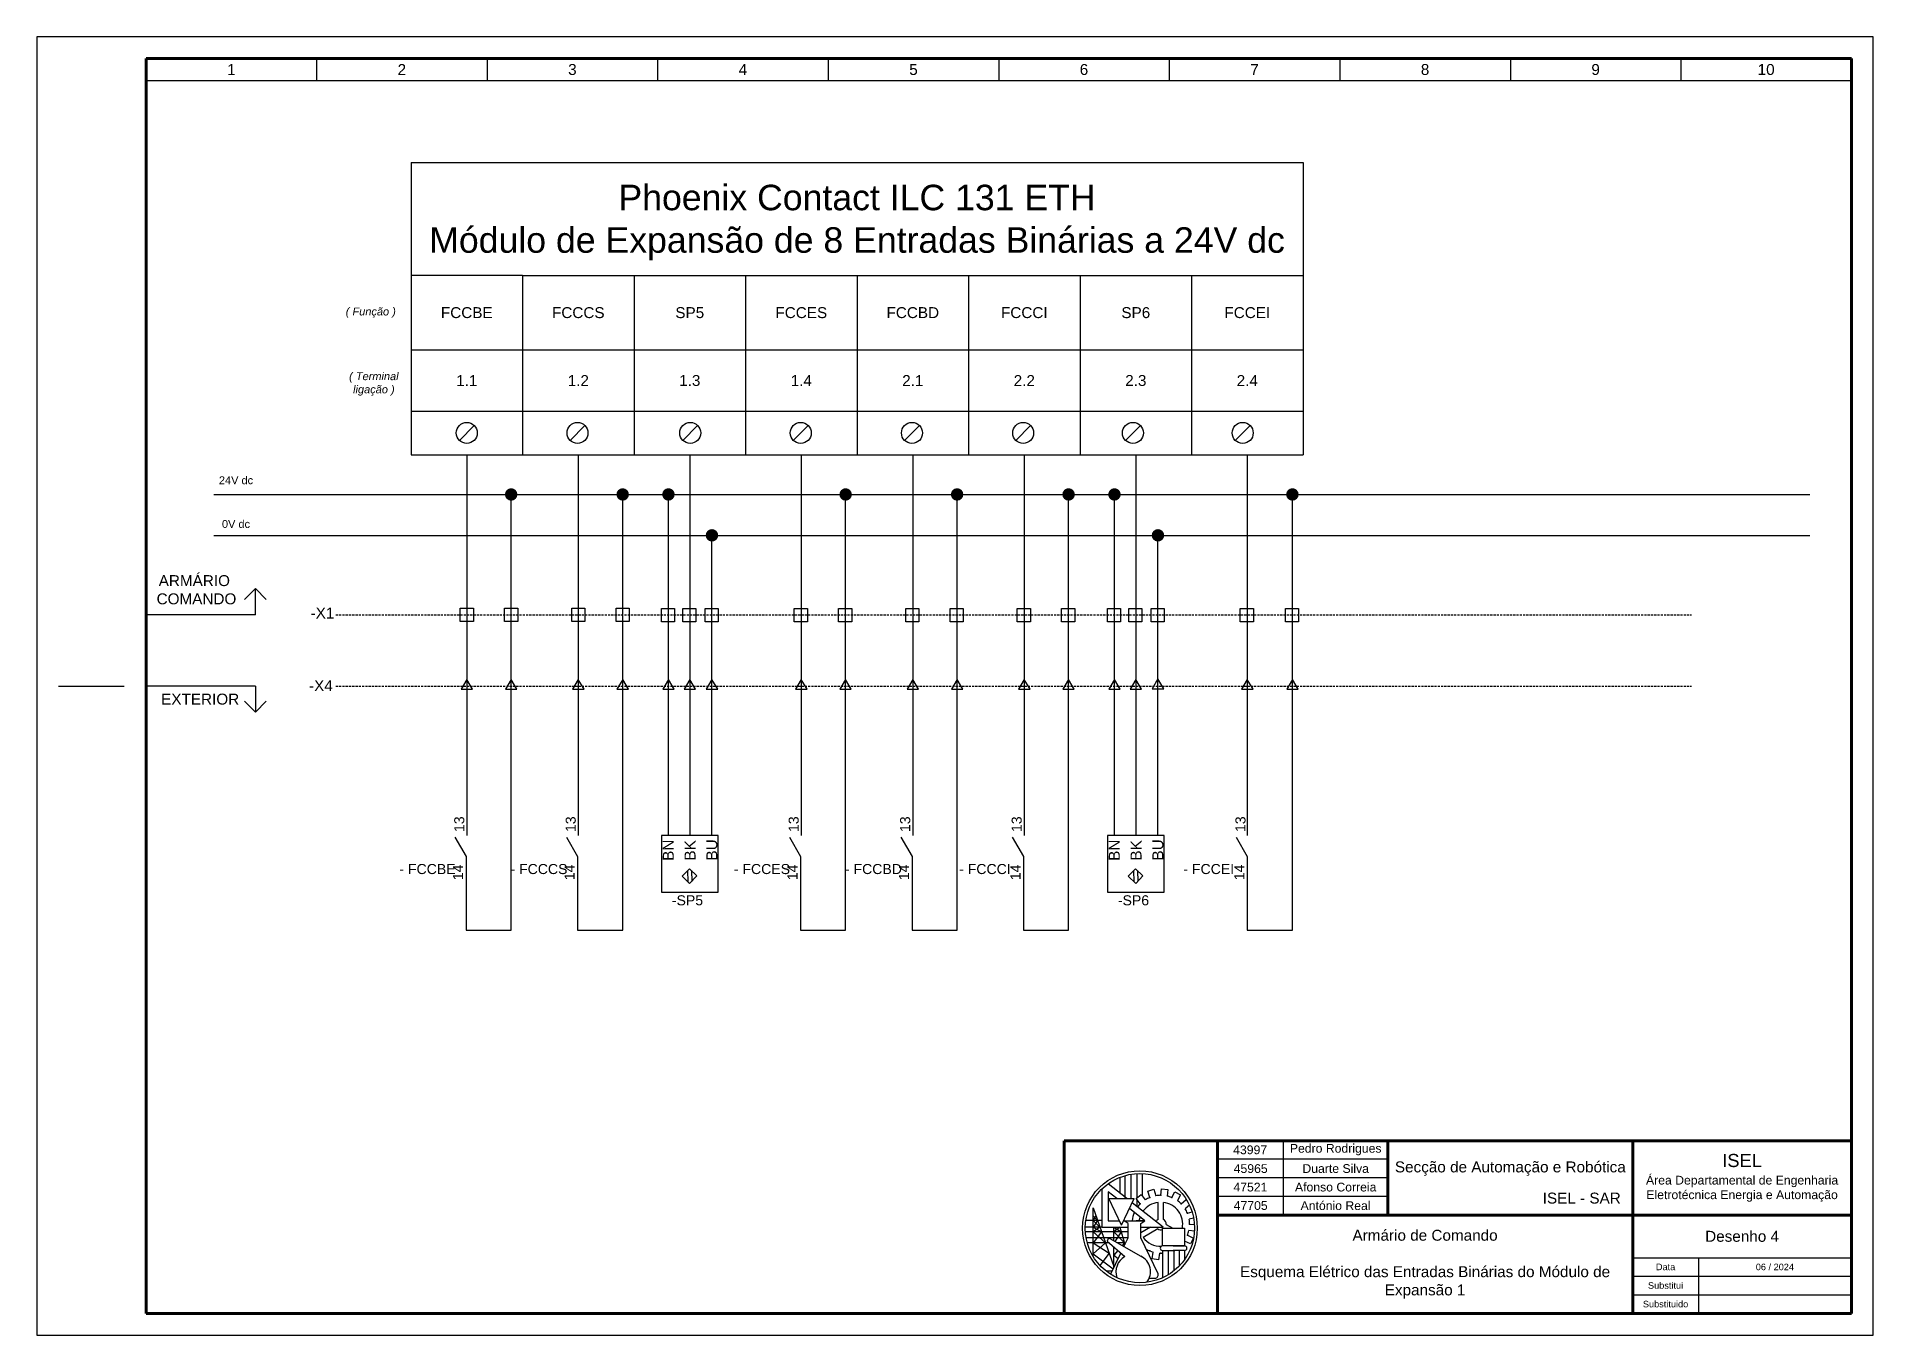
# Model space of a CAD drawing. Header units: millimetres. Extents: x 0 to 5575, y 0 to 297.
# Drawn here: x 1570 to 1990, y 0 to 297 of the extents above; entities that cross this region are included whole.
import ezdxf

# ---------------------------------------------------------------- set-up
doc = ezdxf.new("R2010")
doc.units = ezdxf.units.MM
doc.linetypes.add('DASHED', pattern=[0.75, 0.5, -0.25])
doc.layers.add('Bornes', color=7, linetype='DASHED')
doc.layers.add('LEGENDA', color=7, linetype='Continuous')
doc.styles.get("Standard").update_dxf_attribs({"font": 'arial.ttf'})

msp = doc.modelspace()

# ---------------------------------------------------------------- texts
at = {"transparency": 33554687}
for s, width, heights, insert, char_height, attachment_point in [('1', 39, [3.74], (1614.5, 289.49), 2.5, 5), ('2', 39, [3.74], (1653.5, 289.49), 2.5, 5), ('3', 39, [3.74], (1692.5, 289.49), 2.5, 5), ('4', 39, [3.74], (1731.5, 289.49), 2.5, 5), ('5', 39, [3.74], (1770.5, 289.49), 2.5, 5), ('6', 39, [3.74], (1809.5, 289.49), 2.5, 5), ('7', 39, [3.74], (1848.5, 289.49), 2.5, 5), ('8', 39, [3.74], (1887.5, 289.49), 2.5, 5), ('9', 39, [3.74], (1926.5, 289.49), 2.5, 5), ('10', 39, [3.74], (1965.5, 289.49), 2.5, 5), ('\\pxqc;{\\fArial|b0|i1|c0|p34; ( Função )}', 17, [0], (1646.05, 233.88), 1.8, 5), ('FCCBE', 25.5, [0], (1668.35, 233.88), 2.5, 5), ('FCCCS', 12.75, [0], (1693.85, 233.88), 2.5, 5), ('SP5', 25.5, [0], (1719.35, 233.88), 2.5, 5), ('FCCES', 25.5, [0], (1744.85, 233.88), 2.5, 5), ('FCCBD', 25.5, [0], (1770.35, 233.88), 2.5, 5), ('FCCCI', 25.5, [0], (1795.85, 233.88), 2.5, 5), ('SP6', 25.5, [0], (1821.35, 233.88), 2.5, 5), ('FCCEI', 25.5, [0], (1846.85, 233.88), 2.5, 5), ('\\pxqc;{\\fArial|b0|i1|c0|p34;( Terminal\\Pligação )}', 17, [0], (1647.1, 217.58), 1.8, 5), ('1.1', 25.5, [0], (1668.35, 218.36), 2.5, 5), ('1.2', 25.5, [0], (1693.85, 218.36), 2.5, 5), ('1.3', 25.5, [0], (1719.35, 218.36), 2.5, 5), ('1.4', 25.5, [0], (1744.85, 218.36), 2.5, 5), ('2.1', 25.5, [0], (1770.35, 218.36), 2.5, 5), ('2.2', 25.5, [0], (1795.85, 218.36), 2.5, 5), ('2.3', 25.5, [0], (1821.35, 218.36), 2.5, 5), ('2.4', 25.5, [2.55], (1846.85, 218.36), 2.5, 5), ('\\pxqc;24V dc', 17, [0], (1615.57, 195.54), 1.8, 5), ('\\pxqc;0V dc', 17, [0], (1615.57, 185.54), 1.8, 5), ('\\pxqc;ARMÁRIO  COMANDO', 23.182, [0], (1606.53, 173.85), 2.5, 2), ('EXTERIOR', 17, [12.14], (1607.38, 146.75), 2.5, 2), ('- FCCBE', 20.9498, [1.75], (1659.37, 106.62), 2.3, 5), ('- FCCCS', 20.9498, [1.75], (1684.86, 106.62), 2.3, 5), ('- FCCES', 20.9498, [1.75], (1735.85, 106.62), 2.3, 5), ('- FCCBD', 20.9498, [1.75], (1761.35, 106.62), 2.3, 5), ('- FCCCI', 20.9498, [1.75], (1786.85, 106.62), 2.3, 5), ('- FCCEI', 20.9498, [1.75], (1838.03, 106.62), 2.3, 5), ('\\pxi-3,l3,qc,t3;-SP5', 17, [0], (1718.82, 99.47), 2.3, 5), ('\\pxi-3,l3,qc,t3;-SP6', 17, [0], (1820.82, 99.47), 2.3, 5), ('43997', 15, [0], (1847.5, 42.4), 2, 5), ('Pedro Rodrigues', 24, [0], (1867.06, 42.46), 2, 5), ('45965', 15, [0], (1847.62, 38.11), 2, 5), ('Duarte Silva', 24, [0], (1867.06, 38.12), 2, 5), ('47521', 15, [0], (1847.56, 33.88), 2, 5), ('Afonso Correia', 24, [0], (1867.06, 33.88), 2, 5), ('47705', 15, [0], (1847.62, 29.66), 2, 5), ('António Real', 24, [0], (1867.03, 29.63), 2, 5), ('Armário de Comando\\P\\PEsquema Elétrico das Entradas Binárias do Módulo de Expansão 1', 95, [0], (1887.5, 16.25), 2.5, 5), ('\\pxqc;Data', 15, [0], (1942.5, 15.62), 1.5, 5), ('\\pxqc;06 / 2024', 35, [0], (1967.5, 15.62), 1.5, 5), ('\\pxqc;Substitui', 15, [0], (1942.5, 11.38), 1.5, 5), ('\\pxqc;Substituido', 15, [0], (1942.5, 7.12), 1.5, 5)]:
    msp.add_mtext_dynamic_manual_height_columns(s, width=width, gutter_width=12.5, heights=heights, dxfattribs=dict(at, insert=insert, char_height=char_height, attachment_point=attachment_point))
at = {"lineweight": -3, "transparency": 33554687}
for s, width, heights, insert, char_height, attachment_point in [('\\pxqc;Phoenix Contact ILC 131 ETH\\P\\pq*;Módulo de Expansão de 8 Entradas Binárias a 24V dc', 204, [0], (1757.6, 254.49), 5.8333, 5), ('-X1', 3.4268, [0], (1632.63, 166.43), 2.5, 1), ('-X4', 3.4268, [2.55], (1632.27, 149.82), 2.5, 1), ('Desenho 4', 50, [0], (1960, 22.62), 2.5, 5)]:
    msp.add_mtext_dynamic_manual_height_columns(s, width=width, gutter_width=12.5, heights=heights, dxfattribs=dict(at, insert=insert, char_height=char_height, attachment_point=attachment_point))
at = {"transparency": 33554687, "attachment_point": 5, "rotation": 90}
for s, insert, char_height in [('\\pxqc;13', (1666.64, 116.89), 2.3), ('\\pxqc;13', (1692.13, 116.89), 2.3), ('\\pxqc;13', (1743.12, 116.89), 2.3), ('\\pxqc;13', (1768.62, 116.89), 2.3), ('\\pxqc;13', (1794.11, 116.89), 2.3), ('\\pxqc;13', (1845.3, 116.89), 2.3), ('BN', (1714.43, 110.94), 2.5), ('\\pxi-3,l4,t4;BK', (1719.41, 109.66), 2.5), ('BU', (1724.41, 111.01), 2.5), ('BN', (1816.43, 110.94), 2.5), ('\\pxi-3,l4,t4;BK', (1821.41, 109.66), 2.5), ('BU', (1826.41, 111.01), 2.5), ('\\pxqc;14', (1666.35, 105.87), 2.3), ('\\pxqc;14', (1691.85, 105.87), 2.3), ('\\pxqc;14', (1742.84, 105.87), 2.3), ('\\pxqc;14', (1768.33, 105.87), 2.3), ('\\pxqc;14', (1793.83, 105.87), 2.3), ('\\pxqc;14', (1845.02, 105.87), 2.3)]:
    msp.add_mtext_dynamic_manual_height_columns(s, width=17, gutter_width=12.5, heights=[0], dxfattribs=dict(at, insert=insert, char_height=char_height))
at = {"layer": 'Bornes', "transparency": 33554687, "char_height": 2.5}
for s, width, insert, attachment_point in [('\\pxqc;Secção de Automação e Robótica', 56, (1907, 38.12), 5), ('\\pxqc;{\\H1.2x;ISEL\\P\\H0.66667x;Área Departamental de Engenharia Eletrotécnica Energia e Automação}', 50, (1960, 36), 5), ('\\pxqr;ISEL - SAR', 56, (1932.26, 30.09), 9)]:
    msp.add_mtext_dynamic_manual_height_columns(s, width=width, gutter_width=12.5, heights=[0], dxfattribs=dict(at, insert=insert, attachment_point=attachment_point))

# ---------------------------------------------------------------- hatches: boundary and pattern name
at = {"transparency": 33554687}
h = msp.add_hatch(color=256, dxfattribs=at)
edge = h.paths.add_edge_path()
edge.add_arc((1678.5, 192.31), 1.43, 0, 360)
h = msp.add_hatch(color=256, dxfattribs=at)
edge = h.paths.add_edge_path()
edge.add_arc((1704, 192.31), 1.43, 0, 360)
h = msp.add_hatch(color=256, dxfattribs=at)
edge = h.paths.add_edge_path()
edge.add_arc((1714.47, 192.31), 1.43, 0, 360)
h = msp.add_hatch(color=256, dxfattribs=at)
edge = h.paths.add_edge_path()
edge.add_arc((1754.99, 192.31), 1.43, 0, 360)
h = msp.add_hatch(color=256, dxfattribs=at)
edge = h.paths.add_edge_path()
edge.add_arc((1780.48, 192.31), 1.43, 0, 360)
h = msp.add_hatch(color=256, dxfattribs=at)
edge = h.paths.add_edge_path()
edge.add_arc((1805.98, 192.31), 1.43, 0, 360)
h = msp.add_hatch(color=256, dxfattribs=at)
edge = h.paths.add_edge_path()
edge.add_arc((1816.47, 192.31), 1.43, 0, 360)
h = msp.add_hatch(color=256, dxfattribs=at)
edge = h.paths.add_edge_path()
edge.add_arc((1857.16, 192.31), 1.43, 0, 360)
h = msp.add_hatch(color=256, dxfattribs=at)
edge = h.paths.add_edge_path()
edge.add_arc((1724.42, 182.96), 1.43, 0, 360)
h = msp.add_hatch(color=256, dxfattribs=at)
edge = h.paths.add_edge_path()
edge.add_arc((1826.42, 182.96), 1.43, 0, 360)

# ---------------------------------------------------------------- linework, layer by layer
for p, q in [((1595, 292), (1595, 287)), ((1595, 292), (1595, 287)), ((1634, 292), (1634, 287)), ((1673, 292), (1673, 287)), ((1712, 292), (1712, 287)), ((1751, 292), (1751, 287)), ((1790, 292), (1790, 287)), ((1829, 292), (1829, 287)), ((1868, 292), (1868, 287)), ((1907, 292), (1907, 287)), ((1946, 292), (1946, 287)), ((1595, 287), (1985, 287)), ((1655.6, 268.25), (1859.6, 268.25)), ((1655.6, 268.25), (1655.6, 201.38)), ((1859.6, 268.25), (1859.6, 225.38)), ((1681.1, 242.38), (1681.1, 225.38)), ((1706.6, 242.38), (1706.6, 225.38)), ((1732.1, 242.38), (1732.1, 225.38)), ((1757.6, 242.38), (1757.6, 225.38)), ((1783.1, 242.38), (1783.1, 225.38)), ((1808.6, 242.38), (1808.6, 225.38)), ((1834.1, 242.38), (1834.1, 225.38)), ((1655.6, 225.38), (1859.6, 225.38)), ((1681.1, 225.38), (1681.1, 211.38)), ((1706.6, 225.38), (1706.6, 211.38)), ((1732.1, 225.38), (1732.1, 211.38)), ((1757.6, 225.38), (1757.6, 211.38)), ((1783.1, 225.38), (1783.1, 211.38)), ((1808.6, 225.38), (1808.6, 211.38)), ((1834.1, 225.38), (1834.1, 211.38)), ((1859.6, 225.38), (1859.6, 211.38)), ((1655.6, 211.38), (1859.6, 211.38)), ((1666.65, 204.68), (1670.05, 208.08)), ((1691.98, 204.68), (1695.37, 208.08)), ((1717.75, 204.68), (1721.14, 208.08)), ((1743.02, 204.68), (1746.41, 208.08)), ((1768.46, 204.68), (1771.85, 208.08)), ((1793.9, 204.68), (1797.29, 208.08)), ((1819, 204.68), (1822.39, 208.08)), ((1844.1, 204.68), (1847.49, 208.08)), ((1610.51, 192.31), (1975.51, 192.31)), ((1610.51, 182.96), (1975.51, 182.96)), ((1620, 170.79), (1617.5, 168.29)), ((1620, 164.79), (1620, 170.79)), ((1620, 170.79), (1622.5, 168.29)), ((1620, 164.79), (1595, 164.79)), ((1575, 148.5), (1590, 148.5)), ((1620, 148.5), (1595, 148.5)), ((1620, 148.5), (1620, 142.5)), ((1620, 142.5), (1617.5, 145)), ((1620, 142.5), (1622.5, 145))]:
    msp.add_line(p, q, dxfattribs=at)
at = {"lineweight": -3, "transparency": 33554687}
for p, q in [((1681.1, 242.38), (1655.6, 242.38)), ((1681.1, 242.38), (1706.6, 242.38)), ((1706.6, 242.38), (1732.1, 242.38)), ((1732.1, 242.38), (1757.6, 242.38)), ((1757.6, 242.38), (1783.1, 242.38)), ((1783.1, 242.38), (1808.6, 242.38)), ((1808.6, 242.38), (1834.1, 242.38)), ((1834.1, 242.38), (1859.6, 242.38)), ((1681.1, 211.38), (1681.1, 201.38)), ((1706.6, 211.38), (1706.6, 201.38)), ((1732.1, 211.38), (1732.1, 201.38)), ((1757.6, 211.38), (1757.6, 201.38)), ((1783.1, 211.38), (1783.1, 201.38)), ((1808.6, 211.38), (1808.6, 201.38)), ((1834.1, 211.38), (1834.1, 201.38)), ((1859.6, 211.38), (1859.6, 201.38)), ((1655.6, 201.38), (1681.1, 201.38)), ((1668.35, 201.38), (1668.35, 114.33)), ((1681.1, 201.38), (1706.6, 201.38)), ((1693.85, 201.38), (1693.85, 114.33)), ((1706.6, 201.38), (1732.1, 201.38)), ((1719.35, 201.38), (1719.35, 114.33)), ((1732.1, 201.38), (1757.6, 201.38)), ((1744.85, 201.38), (1744.85, 114.33)), ((1757.6, 201.38), (1783.1, 201.38)), ((1770.35, 201.38), (1770.35, 114.33)), ((1783.1, 201.38), (1808.6, 201.38)), ((1795.85, 201.38), (1795.85, 114.33)), ((1808.6, 201.38), (1834.1, 201.38)), ((1821.35, 201.38), (1821.35, 114.33)), ((1834.1, 201.38), (1859.6, 201.38)), ((1846.85, 201.38), (1846.85, 114.33)), ((1678.5, 92.67), (1678.5, 192.31)), ((1704, 92.67), (1704, 192.31)), ((1754.99, 92.67), (1754.99, 192.31)), ((1780.48, 92.67), (1780.48, 192.31)), ((1805.98, 92.67), (1805.98, 192.31)), ((1857.16, 92.67), (1857.16, 192.31)), ((1668.19, 92.67), (1678.5, 92.67)), ((1693.68, 92.67), (1704, 92.67)), ((1744.67, 92.67), (1754.99, 92.67)), ((1770.17, 92.67), (1780.48, 92.67)), ((1795.66, 92.67), (1805.98, 92.67)), ((1846.85, 92.67), (1857.16, 92.67))]:
    msp.add_line(p, q, dxfattribs=at)
at = {"linetype": 'DASHED', "lineweight": -3, "transparency": 33554687}
for p, q in [((1638.4, 164.79), (1948.4, 164.79)), ((1638.4, 148.5), (1948.4, 148.5))]:
    msp.add_line(p, q, dxfattribs=at)
at = {"lineweight": 120, "transparency": 33554687}
msp.add_line((1805, 44.5), (1805, 5), dxfattribs=at)
at = {"lineweight": 25, "transparency": 33554687}
for p, q in [((1819.32, 31.25), (1815, 34.64)), ((1817.78, 32.46), (1817.78, 36.14)), ((1818.95, 31.25), (1818.95, 36.53)), ((1820.3, 31.25), (1820.3, 36.82)), ((1821.64, 31.44), (1821.64, 36.97)), ((1822.86, 31.8), (1822.86, 36.97)), ((1813.57, 33.44), (1813.57, 24.75)), ((1816.99, 31.25), (1815.01, 32.8)), ((1815.01, 32.8), (1815.01, 26.19)), ((1815.2, 31.25), (1820.95, 31.25)), ((1818.07, 25.2), (1815.2, 31.25)), ((1818.07, 25.2), (1820.95, 31.25)), ((1827.59, 24.75), (1820.5, 30.32)), ((1821.41, 31.25), (1822.55, 32.18)), ((1822.37, 30.07), (1821.41, 31.25)), ((1821.64, 29.42), (1821.64, 30.96)), ((1822.55, 32.18), (1823.51, 31)), ((1824.08, 32.96), (1825.49, 33.38)), ((1824.52, 31.51), (1824.08, 32.96)), ((1825.49, 33.38), (1825.93, 31.93)), ((1826.45, 26.51), (1826.45, 30.39)), ((1827.05, 32.01), (1827.21, 33.52)), ((1827.21, 33.52), (1828.67, 33.36)), ((1827.65, 26.51), (1827.65, 30.39)), ((1828.67, 33.36), (1828.51, 31.85)), ((1829.58, 31.51), (1830.3, 32.84)), ((1830.3, 32.84), (1831.59, 32.14)), ((1831.59, 32.14), (1830.87, 30.8)), ((1831.72, 30.07), (1832.88, 31.05)), ((1833.62, 29.75), (1832.64, 28.93)), ((1832.88, 31.05), (1833.01, 30.9)), ((1813.57, 26.26), (1809.93, 26.26)), ((1811.57, 29.15), (1816.36, 15.7)), ((1811.57, 18.1), (1811.57, 29.15)), ((1812.21, 27.34), (1811.57, 26.26)), ((1811.57, 27.31), (1812.6, 26.26)), ((1812.6, 26.26), (1811.57, 24.75)), ((1811.57, 26.26), (1813.14, 24.75)), ((1815.01, 26.19), (1817.6, 26.19)), ((1818.54, 26.19), (1818.95, 26.19)), ((1819.6, 25.59), (1818.68, 26.19)), ((1818.95, 26.19), (1823.43, 26.19)), ((1818.95, 26.19), (1821.03, 26.19)), ((1819.6, 22.28), (1819.6, 25.59)), ((1823.43, 26.19), (1819.87, 28.98)), ((1823.43, 26.19), (1821.43, 26.19)), ((1822.5, 25.59), (1823.43, 26.19)), ((1822.5, 22.28), (1822.5, 25.59)), ((1828.31, 25.36), (1829.84, 24.48)), ((1833.15, 27.93), (1834.2, 28.25)), ((1834.56, 26.82), (1833.56, 26.52)), ((1833.66, 25.4), (1834.75, 25.3)), ((1813.57, 24.75), (1809.81, 24.75)), ((1819.6, 23.63), (1809.83, 23.63)), ((1819.6, 22.31), (1810, 22.31)), ((1815.25, 21.15), (1810.26, 21.15)), ((1811.57, 24.75), (1813.53, 23.63)), ((1813.14, 24.75), (1811.57, 23.63)), ((1813.53, 23.63), (1811.57, 21.15)), ((1811.57, 23.63), (1814.42, 21.15)), ((1811.57, 21.15), (1815.25, 18.8)), ((1814.42, 21.15), (1811.57, 18.62)), ((1813.57, 24.75), (1819.6, 24.75)), ((1815.11, 22.31), (1814.8, 21.54)), ((1814.8, 21.54), (1818.85, 17.99)), ((1822.95, 17.81), (1815.11, 22.31)), ((1816.36, 21.59), (1816.36, 24.75)), ((1816.36, 24.75), (1818.01, 23.63)), ((1817.67, 24.75), (1816.36, 23.63)), ((1816.36, 23.63), (1818.75, 21.15)), ((1818.01, 23.63), (1816.57, 21.47)), ((1818.75, 21.15), (1817.13, 21.15)), ((1817.67, 24.75), (1818.87, 20.75)), ((1818.75, 21.15), (1818.22, 20.52)), ((1818.64, 20.28), (1819.6, 22.28)), ((1822.5, 24.75), (1827.59, 24.75)), ((1824.73, 24.75), (1822.5, 23.46)), ((1826.45, 14.04), (1822.5, 22.28)), ((1826.38, 24.33), (1823.02, 22.39)), ((1827.44, 20.44), (1827.44, 24.48)), ((1827.44, 24.48), (1832.52, 24.48)), ((1832.52, 24.48), (1832.52, 20.44)), ((1833.85, 20.88), (1832.52, 21.55)), ((1833.15, 22.87), (1834.51, 22.19)), ((1834.76, 23.82), (1833.49, 23.94)), ((1834.51, 22.19), (1833.85, 20.88)), ((1811.57, 18.62), (1816.19, 15.16)), ((1815.25, 18.8), (1813.16, 15.98)), ((1815.65, 14.04), (1817.93, 18.79)), ((1816.36, 15.51), (1816.36, 20.18)), ((1817.27, 19.38), (1816.36, 18.29)), ((1816.36, 18.29), (1817.34, 17.56)), ((1825.1, 17.51), (1825.33, 19.01)), ((1826.55, 17.29), (1825.1, 17.51)), ((1826.78, 18.8), (1826.55, 17.29)), ((1832.52, 20.44), (1827.44, 20.44)), ((1830.3, 20.44), (1827.44, 20.44)), ((1827.44, 19.41), (1827.44, 13.12)), ((1827.44, 19.41), (1830.3, 19.41)), ((1828.74, 19.41), (1828.74, 13.81)), ((1829.91, 20.44), (1832.52, 20.44)), ((1832.52, 19.41), (1829.91, 19.41)), ((1830.07, 19.41), (1830.07, 14.73)), ((1831.26, 19.41), (1831.26, 15.81)), ((1832.52, 19.41), (1832.52, 17.33)), ((1815.96, 14.67), (1814.59, 14.67)), ((1824.42, 13.05), (1825.72, 13.05))]:
    msp.add_line(p, q, dxfattribs=at)
at = {"lineweight": 30, "transparency": 33554687}
msp.add_line((1950, 17.75), (1950, 5), dxfattribs=at)
at = {"transparency": 33554687}
for points in [[(1570, 0), (1990, 0), (1990, 297), (1570, 297)], [(1669.85, 163.29), (1666.85, 163.29), (1666.85, 166.29), (1669.85, 166.29)], [(1680, 163.29), (1677, 163.29), (1677, 166.29), (1680, 166.29)], [(1695.35, 163.29), (1692.35, 163.29), (1692.35, 166.29), (1695.35, 166.29)], [(1705.5, 163.29), (1702.5, 163.29), (1702.5, 166.29), (1705.5, 166.29)], [(1715.87, 163.19), (1712.87, 163.19), (1712.87, 166.19), (1715.87, 166.19)], [(1720.75, 163.19), (1717.75, 163.19), (1717.75, 166.19), (1720.75, 166.19)], [(1725.83, 163.19), (1722.83, 163.19), (1722.83, 166.19), (1725.83, 166.19)], [(1746.25, 163.19), (1743.25, 163.19), (1743.25, 166.19), (1746.25, 166.19)], [(1756.39, 163.19), (1753.39, 163.19), (1753.39, 166.19), (1756.39, 166.19)], [(1771.75, 163.19), (1768.75, 163.19), (1768.75, 166.19), (1771.75, 166.19)], [(1781.88, 163.19), (1778.88, 163.19), (1778.88, 166.19), (1781.88, 166.19)], [(1797.25, 163.19), (1794.25, 163.19), (1794.25, 166.19), (1797.25, 166.19)], [(1807.38, 163.19), (1804.38, 163.19), (1804.38, 166.19), (1807.38, 166.19)], [(1817.87, 163.19), (1814.87, 163.19), (1814.87, 166.19), (1817.87, 166.19)], [(1822.75, 163.19), (1819.75, 163.19), (1819.75, 166.19), (1822.75, 166.19)], [(1827.83, 163.19), (1824.83, 163.19), (1824.83, 166.19), (1827.83, 166.19)], [(1848.25, 163.19), (1845.25, 163.19), (1845.25, 166.19), (1848.25, 166.19)], [(1858.57, 163.19), (1855.57, 163.19), (1855.57, 166.19), (1858.57, 166.19)], [(1712.85, 101.33), (1725.85, 101.33), (1725.85, 114.33), (1712.85, 114.33)], [(1814.85, 101.33), (1827.85, 101.33), (1827.85, 114.33), (1814.85, 114.33)], [(1719.32, 103.34), (1720.98, 105.05), (1719.27, 106.72), (1717.61, 105.01)], [(1821.32, 103.34), (1822.98, 105.05), (1821.27, 106.72), (1819.61, 105.01)]]:
    msp.add_lwpolyline(points, close=True, dxfattribs=at)
for points in [[(1665.64, 113.96), (1668.19, 109.54), (1668.19, 92.67)], [(1691.13, 113.96), (1693.68, 109.54), (1693.68, 92.67)], [(1742.12, 113.96), (1744.67, 109.54), (1744.67, 92.67)], [(1767.62, 113.96), (1770.17, 109.54), (1770.17, 92.67)], [(1793.11, 113.96), (1795.66, 109.54), (1795.66, 92.67)], [(1844.3, 113.96), (1846.85, 109.54), (1846.85, 92.67)]]:
    msp.add_lwpolyline(points, dxfattribs=at)
for centre in [(1668.35, 206.38), (1693.67, 206.38), (1719.45, 206.38), (1744.72, 206.38), (1770.16, 206.38), (1795.59, 206.38), (1820.69, 206.38), (1845.79, 206.38)]:
    msp.add_circle(centre, 2.4, dxfattribs=at)
at = {"lineweight": 25, "transparency": 33554687}
for radius in [13.12, 12.49]:
    msp.add_circle((1822.29, 24.5), radius, dxfattribs=at)
for centre, radius, start, end in [((1827.05, 25.4), 6.61, 135, 143.3785), ((1827.05, 25.4), 5.03, 96.8237, 143.858), ((1827.05, 25.4), 6.61, 112.5, 122.2448), ((1827.05, 25.4), 6.61, 90, 99.7454), ((1827.05, 25.4), 5.03, 349.4456, 83.1763), ((1827.05, 25.4), 6.61, 67.5, 77.2458), ((1827.05, 25.4), 6.61, 45, 54.7457), ((1827.05, 25.4), 6.61, 155.9991, 173.1361), ((1827.05, 25.4), 5.03, 160.5913, 170.9616), ((1827.05, 25.4), 1.26, 118.2526, 149.8624), ((1827.05, 25.4), 1.26, 358.2526, 61.7474), ((1827.05, 25.4), 6.61, 22.5, 32.2416), ((1827.05, 25.4), 6.61, 0, 9.7446), ((1827.05, 25.4), 5.03, 216.8237, 271.5984), ((1827.05, 25.4), 1.26, 238.2526, 288.2165), ((1827.05, 25.4), 6.61, 337.5, 347.2434), ((1820.75, 14.53), 3.95, 118.829, 200.1376), ((1820.75, 14.53), 3.95, 322.3555, 64.0548), ((1827.05, 25.4), 6.61, 240.0878, 254.9243), ((1827.05, 25.4), 6.61, 267.6784, 273.4222), ((1827.44, 19.93), 0.515, 90, 270), ((1832.52, 19.93), 0.515, 270, 90), ((1816.38, 13.82), 0.765, 163.3429, 170.9608), ((1825.72, 13.82), 0.765, 270, 16.6571)]:
    msp.add_arc(centre, radius, start, end, dxfattribs=at)
for p in [(1822.37, 30.07), (1824.52, 31.51), (1827.05, 32.01), (1829.58, 31.51), (1831.72, 30.07), (1820.94, 27.93), (1833.15, 27.93), (1833.66, 25.4), (1833.15, 22.87), (1824.52, 19.29), (1827.05, 18.79)]:
    msp.add_point(p, dxfattribs=at)
at = {"layer": 'Bornes', "linetype": 'Continuous', "transparency": 33554687}
for p, q in [((1714.47, 114.33), (1714.47, 192.31)), ((1816.47, 114.33), (1816.47, 192.31)), ((1724.42, 114.33), (1724.42, 182.96)), ((1826.42, 114.33), (1826.42, 182.96)), ((1718.82, 106.25), (1718.88, 103.77)), ((1719.71, 106.29), (1719.78, 103.8)), ((1820.82, 106.25), (1820.88, 103.77)), ((1821.71, 106.29), (1821.78, 103.8))]:
    msp.add_line(p, q, dxfattribs=at)
for points in [[(1668.35, 150.01), (1667.04, 147.74), (1669.66, 147.74)], [(1678.5, 150.01), (1677.19, 147.74), (1679.81, 147.74)], [(1693.85, 150.01), (1692.54, 147.74), (1695.16, 147.74)], [(1704, 150.01), (1702.69, 147.74), (1705.3, 147.74)], [(1714.47, 150.01), (1713.17, 147.74), (1715.78, 147.74)], [(1719.35, 150.01), (1718.04, 147.74), (1720.66, 147.74)], [(1724.42, 150.01), (1723.12, 147.74), (1725.73, 147.74)], [(1744.85, 150.01), (1743.54, 147.74), (1746.16, 147.74)], [(1754.99, 150.01), (1753.68, 147.74), (1756.29, 147.74)], [(1770.35, 150.01), (1769.04, 147.74), (1771.66, 147.74)], [(1780.48, 150.01), (1779.17, 147.74), (1781.79, 147.74)], [(1795.85, 150.01), (1794.54, 147.74), (1797.16, 147.74)], [(1805.98, 150.01), (1804.67, 147.74), (1807.29, 147.74)], [(1816.47, 150.01), (1815.17, 147.74), (1817.78, 147.74)], [(1821.35, 150.01), (1820.04, 147.74), (1822.66, 147.74)], [(1826.42, 150.15), (1825.12, 147.89), (1827.73, 147.89)], [(1846.85, 150.01), (1845.54, 147.74), (1848.16, 147.74)], [(1857.16, 150.01), (1855.86, 147.74), (1858.47, 147.74)]]:
    msp.add_lwpolyline(points, close=True, dxfattribs=at)
at = {"layer": 'LEGENDA', "lineweight": 120, "transparency": 33554687}
for p, q in [((1985, 292), (1595, 292)), ((1595, 5), (1595, 292)), ((1985, 5), (1985, 292)), ((1985, 44.5), (1805, 44.5)), ((1985, 5), (1595, 5))]:
    msp.add_line(p, q, dxfattribs=at)
at = {"layer": 'LEGENDA', "lineweight": 60, "transparency": 33554687}
for p, q in [((1840, 44.5), (1840, 5)), ((1879, 44.5), (1879, 27.5)), ((1935, 44.5), (1935, 27.5)), ((1840, 27.5), (1985, 27.5)), ((1935, 27.5), (1935, 5))]:
    msp.add_line(p, q, dxfattribs=at)
at = {"layer": 'LEGENDA', "lineweight": 30, "transparency": 33554687}
for p, q in [((1855.06, 44.5), (1855.06, 27.5)), ((1879.06, 40.25), (1840.06, 40.25)), ((1879.06, 36), (1840.06, 36)), ((1879.06, 31.75), (1840.06, 31.75)), ((1935, 17.75), (1985, 17.75)), ((1935, 13.5), (1985, 13.5)), ((1935, 9.25), (1985, 9.25))]:
    msp.add_line(p, q, dxfattribs=at)

msp.set_redraw_order([(e.dxf.handle, doc.entitydb.next_handle()) for e in msp.query("TEXT MTEXT ATTDEF DIMENSION ARC_DIMENSION")])  # texts and dimensions are drawn at this point

doc.saveas('drawing.dxf')
